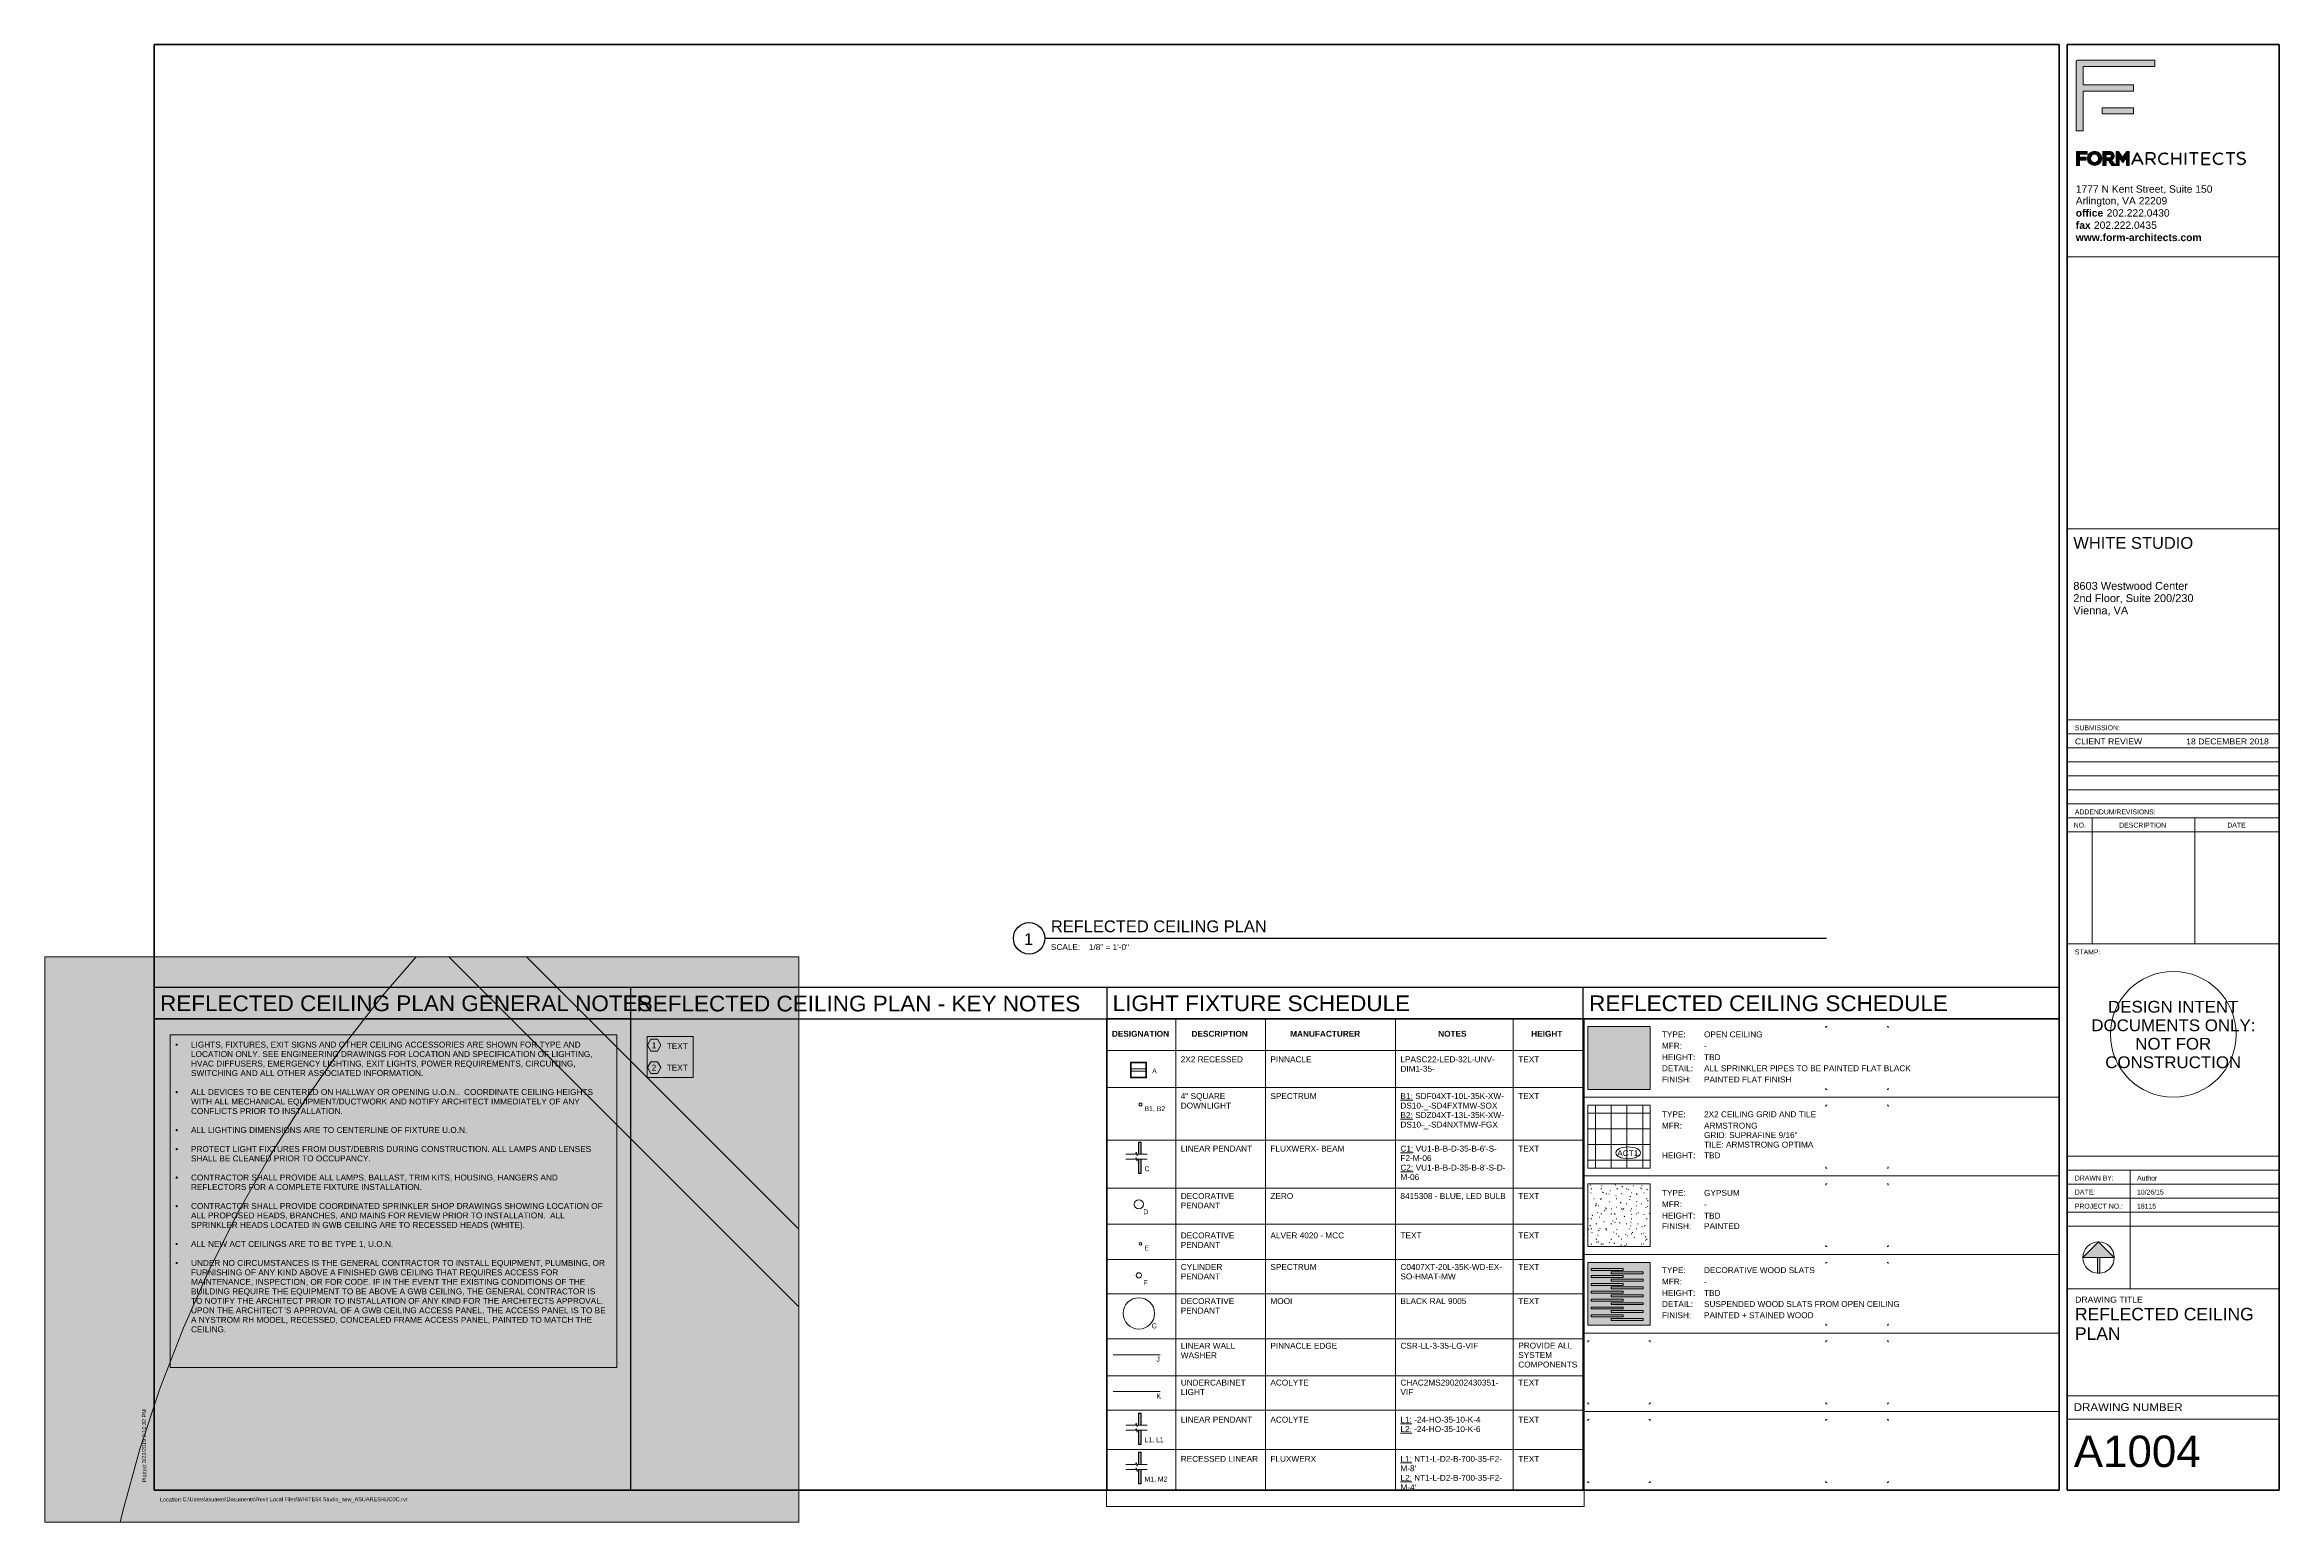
# Paper-space layout 'Layout1' of a CAD drawing. Header units: inches. Extents: x 0 to 35.6, y 0 to 23.5.
# The model-space entities are those that its viewports show. They can reach past a viewport. Long polylines and large blocks are cut down to what shows.
import ezdxf

# ---------------------------------------------------------------- set-up
doc = ezdxf.new("R2010")
doc.units = ezdxf.units.IN
doc.header["$MEASUREMENT"] = 0
doc.linetypes.add('Hidden 1_16_', pattern=[0.09375, 0.0625, -0.03125])
for name, color, linetype, lineweight in [('8603 Westwood - 2nd Floor - suite 200 230_dwg _2_', 8, 'Continuous', 9), ('A-ANNO-NOTE', 131, 'Continuous', 20), ('A-DETL', 90, 'Continuous', 9), ('A-DETL-GENF', 92, 'Continuous', 9), ('A-DETL-MEDM', 33, 'Continuous', 20), ('A-DETL-THIN', 151, 'Continuous', 9), ('A-FLOR-PFIX-EXST', 7, 'Continuous', 9), ('E-LITE-EQPM', 33, 'Continuous', 9), ('G-ANNO-TEXT', 231, 'Continuous', 9), ('G-ANNO-TTLB', 6, 'Continuous', 9), ('G-ANNO-TTLB-MEDM', 33, 'Continuous', 20), ('G-ANNO-TTLB-THIN', 151, 'Continuous', 9), ('G-ANNO-TTLB-WIDE', 214, 'Continuous', 50)]:
    doc.layers.add(name, color=color, linetype=linetype, lineweight=lineweight)
doc.layers.add('G-ANNO-NPLT', color=191, linetype='Continuous', plot=False)
doc.styles.add('Arial', font='arial.ttf', dxfattribs={"height": 7.5})
doc.styles.add('Arial_10', font='arial.ttf', dxfattribs={"height": 0.117188})
doc.styles.add('Arial_11', font='arial.ttf', dxfattribs={"height": 0.5})
doc.styles.add('Arial_12', font='arial.ttf', dxfattribs={"height": 0.199219})
doc.styles.add('Arial_13', font='arial.ttf', dxfattribs={"height": 0.1875})
doc.styles.add('Arial_14', font='arial.ttf', dxfattribs={"height": 0.125})
doc.styles.add('Arial_15', font='arial.ttf', dxfattribs={"width": 1.025, "height": 0.25})
doc.styles.add('Arial_3', font='arial.ttf', dxfattribs={"height": 0.09375})
doc.styles.add('Arial_4', font='arial.ttf', dxfattribs={"height": 9})
doc.styles.add('Arial_5', font='arial.ttf', dxfattribs={"height": 0.078125})
doc.styles.add('Arial_6', font='arial.ttf', dxfattribs={"width": 1.05, "height": 0.09375})
doc.styles.add('Arial_7', font='arial.ttf', dxfattribs={"width": 1.025, "height": 0.1875})
doc.styles.add('Arial_8', font='arial.ttf', dxfattribs={"width": 1.05, "height": 0.125})
doc.styles.add('Arial_9', font='arial.ttf', dxfattribs={"height": 0.0625})
doc.styles.add('Arial_B', font='arialbd.ttf', dxfattribs={"height": 9})
doc.styles.add('Arial_B_1', font='arialbd.ttf', dxfattribs={"height": 0.117188})

# ---------------------------------------------------------------- blocks, each defined once
blk = doc.blocks.new('FORM D 24 x 36 - Typical Sheet-2263332-REFLECTED CEILING PLAN')
at = {"layer": 'A-ANNO-NOTE', "lineweight": 9}
h = blk.add_hatch(color=256, dxfattribs=at)
h.paths.add_polyline_path([(33.235, 22.412), (32.735, 22.412), (32.735, 22.511), (33.235, 22.511)], flags=0)
edge = h.paths.add_edge_path(flags=0)
edge.add_line((33.57, 23.268), (33.57, 23.167))
edge.add_line((33.57, 23.167), (32.43, 23.167))
edge.add_line((32.43, 23.167), (32.43, 22.874))
edge.add_line((32.43, 22.874), (33.235, 22.874))
edge.add_line((33.235, 22.874), (33.235, 22.775))
edge.add_line((33.235, 22.775), (32.43, 22.775))
edge.add_line((32.43, 22.775), (32.43, 22.14))
edge.add_line((32.43, 22.14), (32.32, 22.14))
edge.add_line((32.32, 22.14), (32.32, 23.244))
edge.add_arc((32.344, 23.244), 0.0239, 90, 180, ccw=False)
edge.add_line((32.344, 23.268), (33.57, 23.268))
for points in [[(32.375, 21.678), (32.375, 21.592), (32.327, 21.592), (32.327, 21.814), (32.494, 21.814), (32.494, 21.771), (32.375, 21.771), (32.375, 21.721), (32.481, 21.721), (32.481, 21.678)], [(33.06, 21.721), (33.127, 21.813), (33.166, 21.813), (33.166, 21.592), (33.121, 21.592), (33.121, 21.714), (33.061, 21.641), (33.002, 21.714), (33.002, 21.592), (32.957, 21.592), (32.957, 21.813), (32.995, 21.813)]]:
    blk.add_hatch(color=256, dxfattribs=at).paths.add_polyline_path(points, flags=0)
h = blk.add_hatch(color=256, dxfattribs=at)
edge = h.paths.add_edge_path(flags=0)
edge.add_arc((32.613, 21.704), 0.0705, 180, 360)
edge.add_arc((32.613, 21.704), 0.0705, 0, 180)
edge = h.paths.add_edge_path(flags=0)
edge.add_arc((32.613, 21.704), 0.114, 0, 180)
edge.add_arc((32.613, 21.704), 0.114, 180, 360)
h = blk.add_hatch(color=256, dxfattribs=at)
edge = h.paths.add_edge_path(flags=0)
edge.add_arc((32.854, 21.74), 0.0259, 270, 450)
edge.add_line((32.854, 21.766), (32.795, 21.766))
edge.add_line((32.795, 21.766), (32.795, 21.714))
edge.add_line((32.795, 21.714), (32.854, 21.714))
edge = h.paths.add_edge_path(flags=0)
edge.add_arc((32.852, 21.742), 0.0742, -63.8252, 74.0243, ccw=False)
edge.add_line((32.884, 21.675), (32.951, 21.592))
edge.add_line((32.951, 21.592), (32.889, 21.592))
edge.add_line((32.889, 21.592), (32.835, 21.67))
edge.add_line((32.835, 21.67), (32.795, 21.67))
edge.add_line((32.795, 21.67), (32.795, 21.592))
edge.add_line((32.795, 21.592), (32.746, 21.592))
edge.add_line((32.746, 21.592), (32.746, 21.813))
edge.add_line((32.746, 21.813), (32.872, 21.813))
at = {"layer": 'G-ANNO-TTLB'}
h = blk.add_hatch(color=256, dxfattribs=at)
edge = h.paths.add_edge_path(flags=0)
edge.add_line((32.677, 4.463), (32.927, 4.213))
edge.add_line((32.927, 4.213), (32.697, 4.213))
edge.add_line((32.697, 4.213), (32.697, 3.964))
edge.add_arc((32.677, 4.213), 0.25, 265.5358, 274.4642, ccw=False)
edge.add_line((32.658, 3.964), (32.658, 4.213))
edge.add_line((32.658, 4.213), (32.427, 4.213))
edge.add_line((32.427, 4.213), (32.677, 4.463))
at = {"layer": 'A-ANNO-NOTE'}
for p, q in [((32.427, 4.213), (32.677, 4.463)), ((32.677, 4.463), (32.427, 4.213)), ((32.927, 4.213), (32.677, 4.463)), ((32.927, 4.213), (32.677, 4.463)), ((32.927, 4.213), (32.427, 4.213)), ((32.427, 4.213), (32.658, 4.213)), ((32.658, 4.213), (32.658, 3.964)), ((32.658, 4.213), (32.658, 3.964)), ((32.697, 4.213), (32.697, 3.964)), ((32.697, 3.964), (32.697, 4.213)), ((32.697, 4.213), (32.927, 4.213))]:
    blk.add_line(p, q, dxfattribs=at)
blk.add_circle((32.677, 4.213), 0.25, dxfattribs=at)
blk.add_arc((32.677, 4.213), 0.25, 265.5358, 274.4642, dxfattribs=at)
blk.add_arc((32.677, 4.213), 0.25, 265.5358, 274.4642, dxfattribs=at)
at = {"layer": 'G-ANNO-TTLB'}
for p, q in [((32.32, 23.244), (32.32, 22.14)), ((33.57, 23.268), (32.344, 23.268)), ((32.43, 22.874), (32.43, 23.167)), ((32.43, 23.167), (33.57, 23.167)), ((33.57, 23.167), (33.57, 23.268)), ((33.235, 22.874), (32.43, 22.874)), ((32.43, 22.14), (32.43, 22.775)), ((32.43, 22.775), (33.235, 22.775)), ((33.235, 22.775), (33.235, 22.874)), ((33.235, 22.511), (32.735, 22.511)), ((32.735, 22.511), (32.735, 22.412)), ((32.735, 22.412), (33.235, 22.412)), ((33.235, 22.412), (33.235, 22.511)), ((32.32, 22.14), (32.43, 22.14)), ((32.494, 21.814), (32.327, 21.814)), ((32.327, 21.814), (32.327, 21.592)), ((32.375, 21.721), (32.375, 21.771)), ((32.375, 21.771), (32.494, 21.771)), ((32.481, 21.721), (32.375, 21.721)), ((32.481, 21.678), (32.481, 21.721)), ((32.494, 21.771), (32.494, 21.814)), ((32.872, 21.813), (32.746, 21.813)), ((32.746, 21.813), (32.746, 21.592)), ((32.795, 21.714), (32.795, 21.766)), ((32.795, 21.766), (32.854, 21.766)), ((32.854, 21.714), (32.795, 21.714)), ((32.995, 21.813), (32.957, 21.813)), ((32.957, 21.813), (32.957, 21.592)), ((33.06, 21.721), (32.995, 21.813)), ((33.002, 21.592), (33.002, 21.714)), ((33.002, 21.714), (33.061, 21.641)), ((33.127, 21.813), (33.06, 21.721)), ((33.061, 21.641), (33.121, 21.714)), ((33.121, 21.714), (33.121, 21.592)), ((33.166, 21.813), (33.127, 21.813)), ((33.166, 21.592), (33.166, 21.813)), ((32.327, 21.592), (32.375, 21.592)), ((32.375, 21.678), (32.481, 21.678)), ((32.375, 21.592), (32.375, 21.678)), ((32.746, 21.592), (32.795, 21.592)), ((32.795, 21.592), (32.795, 21.67)), ((32.795, 21.67), (32.835, 21.67)), ((32.835, 21.67), (32.889, 21.592)), ((32.951, 21.592), (32.884, 21.675)), ((32.889, 21.592), (32.951, 21.592)), ((32.957, 21.592), (33.002, 21.592)), ((33.121, 21.592), (33.166, 21.592))]:
    blk.add_line(p, q, dxfattribs=at)
at = {"layer": 'G-ANNO-TTLB', "lineweight": 70}
for p, q in [((33.289, 21.79), (33.204, 21.608)), ((33.289, 21.79), (33.38, 21.609)), ((33.44, 21.79), (33.524, 21.79)), ((33.44, 21.609), (33.44, 21.79)), ((33.44, 21.69), (33.516, 21.69)), ((33.516, 21.69), (33.575, 21.609)), ((33.849, 21.79), (33.849, 21.609)), ((33.849, 21.705), (33.982, 21.705)), ((33.982, 21.79), (33.982, 21.609)), ((34.061, 21.79), (34.061, 21.609)), ((34.263, 21.79), (34.124, 21.79)), ((34.193, 21.79), (34.193, 21.609)), ((34.326, 21.79), (34.45, 21.79)), ((34.326, 21.79), (34.326, 21.609)), ((34.326, 21.705), (34.438, 21.705)), ((34.845, 21.79), (34.706, 21.79)), ((34.775, 21.79), (34.775, 21.609)), ((33.35, 21.668), (33.232, 21.668)), ((34.326, 21.609), (34.45, 21.609))]:
    blk.add_line(p, q, dxfattribs=at)
at = {"layer": 'G-ANNO-TTLB', "lineweight": 30}
for p, q in [((1.74, 8.514), (32.052, 8.514)), ((9.318, 8.514), (9.318, 0.514)), ((16.896, 8.514), (16.896, 0.514)), ((24.474, 8.514), (24.474, 0.514)), ((1.74, 8.014), (32.052, 8.014)), ((24.474, 0.514), (32.052, 0.514))]:
    blk.add_line(p, q, dxfattribs=at)
at = {"layer": 'G-ANNO-TTLB'}
for centre, radius, start, end in [((32.344, 23.244), 0.0239, 90, 180), ((32.613, 21.704), 0.114, 0, 180), ((32.613, 21.704), 0.114, 180, 0), ((32.613, 21.704), 0.0705, 0, 180), ((32.613, 21.704), 0.0705, 180, 0), ((32.854, 21.74), 0.0259, 270, 90), ((32.852, 21.742), 0.0742, 296.1748, 74.0243)]:
    blk.add_arc(centre, radius, start, end, dxfattribs=at)
at = {"layer": 'G-ANNO-TTLB', "lineweight": 70}
for centre, radius, start, end in [((33.524, 21.74), 0.0501, 261.4304, 90), ((33.724, 21.699), 0.0905, 90, 270), ((33.724, 21.699), 0.0905, 51.4628, 90), ((34.596, 21.699), 0.0905, 90, 270), ((34.596, 21.699), 0.0905, 51.4628, 90), ((34.948, 21.703), 0.0959, 55.5053, 88.7721), ((33.724, 21.691), 0.0819, 270, 318), ((34.596, 21.691), 0.0819, 270, 318), ((34.952, 21.703), 0.0959, 226.4492, 268.7721)]:
    blk.add_arc(centre, radius, start, end, dxfattribs=at)
for points in [[(34.95, 21.799), (34.897, 21.805), (34.844, 21.738), (34.942, 21.705)], [(34.95, 21.607), (35.007, 21.61), (35.05, 21.69), (34.942, 21.705)]]:
    blk.add_open_spline(points, degree=3, dxfattribs=at)
at = {"layer": 'G-ANNO-TTLB-MEDM'}
for p, q in [((32.177, 20.139), (35.552, 20.139)), ((32.177, 15.81), (35.552, 15.81)), ((32.177, 12.769), (35.552, 12.769)), ((32.177, 12.547), (35.552, 12.547)), ((32.177, 12.324), (35.552, 12.324)), ((32.177, 12.101), (35.552, 12.101)), ((32.177, 11.878), (35.552, 11.878)), ((32.177, 11.655), (35.552, 11.655)), ((32.177, 11.432), (35.552, 11.432)), ((32.177, 11.209), (35.552, 11.209)), ((32.177, 10.986), (35.552, 10.986)), ((35.552, 9.203), (32.177, 9.203)), ((35.552, 2.014), (32.177, 2.014)), ((35.552, 1.639), (32.177, 1.639))]:
    blk.add_line(p, q, dxfattribs=at)
at = {"layer": 'G-ANNO-TTLB-THIN'}
for p, q in [((32.576, 9.203), (32.576, 11.209)), ((34.206, 9.203), (34.206, 11.209)), ((32.177, 5.828), (35.552, 5.828)), ((32.177, 5.605), (35.552, 5.605)), ((32.177, 5.382), (35.552, 5.382)), ((33.177, 5.605), (33.177, 3.713)), ((32.177, 5.159), (35.552, 5.159)), ((32.177, 4.936), (35.552, 4.936)), ((32.177, 4.713), (35.552, 4.713)), ((32.177, 3.713), (35.552, 3.713))]:
    blk.add_line(p, q, dxfattribs=at)
blk.add_circle((33.865, 7.765), 1, dxfattribs=at)
at = {"layer": 'G-ANNO-TTLB-WIDE'}
for p, q in [((32.052, 23.514), (1.74, 23.514)), ((1.74, 23.514), (1.74, 0.514)), ((32.052, 0.514), (32.052, 23.514)), ((32.177, 23.514), (32.177, 0.514)), ((32.177, 23.514), (35.552, 23.514)), ((35.552, 23.514), (35.552, 0.514)), ((1.74, 0.514), (32.052, 0.514)), ((32.177, 0.514), (35.552, 0.514))]:
    blk.add_line(p, q, dxfattribs=at)
blk.add_circle((32.613, 21.704), 0.0705, dxfattribs=at)
at = {"layer": 'G-ANNO-TTLB', "attachment_point": 1}
for s, insert, char_height, width, style in [('Arlington, VA 22209', (32.314, 21.088), 0.11719, 1.81169, 'Arial_10'), ('1777 N Kent Street, Suite 150', (32.314, 21.275), 0.11719, 2.70806, 'Arial_10'), ('fax ', (32.314, 20.7), 0.1172, 0.35034, 'Arial_B_1'), ('office', (32.314, 20.895), 0.1172, 0.53972, 'Arial_B_1'), ('202.222.0435', (32.603, 20.7), 0.11719, 1.24988, 'Arial_10'), (' 202.222.0430', (32.76, 20.895), 0.11719, 1.30669, 'Arial_10'), ('www.form-architects.com', (32.314, 20.505), 0.11719, 2.48712, 'Arial_B_1'), ('SUBMISSION:', (32.3, 12.682), 0.07812, 0.89006, 'Arial_5'), ('NO.', (32.282, 11.134), 0.0781, 0.23988, 'Arial_5'), ('ADDENDUM/REVISIONS:', (32.3, 11.344), 0.07812, 1.60022, 'Arial_5'), ('DESCRIPTION', (33.006, 11.134), 0.07812, 0.92794, 'Arial_5'), ('DATE', (34.725, 11.134), 0.0781, 0.36297, 'Arial_5'), ('STAMP:', (32.3, 9.115), 0.0781, 0.505, 'Arial_5'), ('DESIGN INTENT', (32.828, 8.298), 0.1875, 2.52342, 'Arial_7'), ('DOCUMENTS ONLY:', (32.562, 8.003), 0.1875, 3.17045, 'Arial_7'), ('NOT FOR', (33.261, 7.709), 0.1875, 1.47523, 'Arial_7'), ('CONSTRUCTION', (32.783, 7.415), 0.1875, 2.63665, 'Arial_7'), ('DRAWN BY:', (32.3, 5.517), 0.0781, 0.77328, 'Arial_5'), ('DATE:', (32.3, 5.294), 0.0781, 0.40084, 'Arial_5'), ('PROJECT NO.:', (32.3, 5.071), 0.07812, 0.95003, 'Arial_5'), ('DRAWING TITLE', (32.304, 3.59), 0.09375, 1.32231, 'Arial_6'), ('DRAWING NUMBER', (32.282, 1.896), 0.125, 2.10112, 'Arial_8'), ('Location:', (1.834, 0.394), 0.0625, 0.43241, 'Arial_9')]:
    blk.add_mtext(s, dxfattribs=dict(at, insert=insert, char_height=char_height, width=width, style=style))
at = {"layer": 'G-ANNO-TTLB', "insert": (1.554, 0.636), "char_height": 0.0625, "width": 0.36297, "attachment_point": 1, "rotation": 90, "style": 'Arial_9'}
blk.add_mtext('Plotted:', dxfattribs=at)
blk = doc.blocks.new('Viewport - Default-43798-REFLECTED CEILING PLAN')
at = {"layer": 'G-ANNO-TTLB', "lineweight": 30}
blk.add_circle((-0.25, 0), 0.25, dxfattribs=at)
at = {"layer": 'G-ANNO-TTLB', "insert": (0.097, -0.092), "char_height": 0.0937, "width": 0.57128, "attachment_point": 1, "style": 'Arial_3'}
blk.add_mtext('SCALE:', dxfattribs=at)
blk = doc.blocks.new('8603 Westwood - 2nd Floor - suite 200 230_dwg_SM330-2424558-Reflected Ceiling Plan')
at = {"layer": 'A-FLOR-PFIX-EXST', "flags": 128}
blk.add_lwpolyline([(20.607, 18.957), (0.825, -0.825), (0, 0), (19.799, 19.799)], dxfattribs=at)
at = {"layer": 'A-FLOR-PFIX-EXST'}
blk.add_arc((0, 0), 28, 360, 45, dxfattribs=at)
blk = doc.blocks.new('8603 Westwood - 2nd Floor - suite 200 230_dwg _2_-2424548-Reflected Ceiling Plan')
at = {"extrusion": (0, 0, -1), "zscale": -1}
blk.add_blockref('8603 Westwood - 2nd Floor - suite 200 230_dwg_SM330-2424558-Reflected Ceiling Plan', (-708.875, 566.875), dxfattribs=at)
blk = doc.blocks.new('Family - ___-365451-_A1004 - Light Fixture Schedule')
at = {"layer": 'E-LITE-EQPM', "lineweight": 20}
for p, q in [((-16.253, 130.469), (-12.253, 130.469)), ((-16.253, 126.469), (-16.253, 130.469)), ((-12.253, 130.469), (-12.253, 126.469)), ((-12.253, 126.469), (-16.253, 126.469))]:
    blk.add_line(p, q, dxfattribs=at)
blk = doc.blocks.new('Family - ___-369048-_A1004 - Light Fixture Schedule')
at = {"layer": 'E-LITE-EQPM', "lineweight": 20}
for p, q in [((-12.924, 71.302), (-16.924, 71.302)), ((-16.924, 71.302), (-16.924, 52.91)), ((-12.924, 52.91), (-12.924, 71.302)), ((-13.424, 70.802), (-16.424, 70.802)), ((-16.424, 70.802), (-16.424, 52.91)), ((-13.424, 52.91), (-13.424, 70.802)), ((-16.924, 44.91), (-16.924, 23.302)), ((-16.424, 44.91), (-16.424, 23.802)), ((-13.424, 23.802), (-13.424, 44.91)), ((-12.924, 23.302), (-12.924, 44.91)), ((-16.424, 23.802), (-13.424, 23.802)), ((-16.924, 23.302), (-12.924, 23.302))]:
    blk.add_line(p, q, dxfattribs=at)
blk = doc.blocks.new('Family - ___-1055193-_A1004 - Light Fixture Schedule')
at = {"layer": 'E-LITE-EQPM', "lineweight": 20}
for p, q in [((-29.128, 193.444), (-5.128, 193.444)), ((-29.128, 169.444), (-29.128, 193.444)), ((-29.128, 169.444), (-29.128, 193.444)), ((-29.128, 193.444), (-5.128, 193.444)), ((-5.128, 193.444), (-5.128, 169.444)), ((-5.128, 193.444), (-5.128, 169.444)), ((-28.128, 170.444), (-28.128, 192.444)), ((-28.128, 192.444), (-6.128, 192.444)), ((-6.128, 192.444), (-6.128, 170.444)), ((-6.128, 183.361), (-28.128, 183.361)), ((-6.128, 179.528), (-28.128, 179.528)), ((-6.128, 170.444), (-28.128, 170.444)), ((-5.128, 169.444), (-29.128, 169.444)), ((-5.128, 169.444), (-29.128, 169.444))]:
    blk.add_line(p, q, dxfattribs=at)
blk = doc.blocks.new('Family - ___-2521000-_A1004 - Light Fixture Schedule')
at = {"layer": 'E-LITE-EQPM', "lineweight": 20}
for start, end in [(360, 180), (180, 360)]:
    blk.add_arc((-14.253, -84.355), 2, start, end, dxfattribs=at)
blk = doc.blocks.new('Family - ___-2521520-_A1004 - Light Fixture Schedule')
at = {"layer": 'E-LITE-EQPM', "lineweight": 20}
for p, q in [((-12.924, -342.698), (-16.924, -342.698)), ((-16.924, -342.698), (-16.924, -361.09)), ((-12.924, -361.09), (-12.924, -342.698)), ((-13.424, -343.198), (-16.424, -343.198)), ((-16.424, -343.198), (-16.424, -361.09)), ((-13.424, -361.09), (-13.424, -343.198)), ((-16.924, -369.09), (-16.924, -390.698)), ((-16.424, -369.09), (-16.424, -390.198)), ((-13.424, -390.198), (-13.424, -369.09)), ((-12.924, -390.698), (-12.924, -369.09)), ((-16.424, -390.198), (-13.424, -390.198)), ((-16.924, -390.698), (-12.924, -390.698))]:
    blk.add_line(p, q, dxfattribs=at)
blk = doc.blocks.new('Family - ___-2632837-_A1004 - Light Fixture Schedule')
at = {"layer": 'E-LITE-EQPM', "lineweight": 20}
for p, q in [((-12.924, -402.698), (-16.924, -402.698)), ((-16.924, -402.698), (-16.924, -421.09)), ((-12.924, -421.09), (-12.924, -402.698)), ((-13.424, -403.198), (-16.424, -403.198)), ((-16.424, -403.198), (-16.424, -421.09)), ((-13.424, -421.09), (-13.424, -403.198)), ((-16.924, -429.09), (-16.924, -450.698)), ((-16.424, -429.09), (-16.424, -450.198)), ((-13.424, -450.198), (-13.424, -429.09)), ((-12.924, -450.698), (-12.924, -429.09)), ((-16.424, -450.198), (-13.424, -450.198)), ((-16.924, -450.698), (-12.924, -450.698))]:
    blk.add_line(p, q, dxfattribs=at)
blk = doc.blocks.new('Double Break Line - Double Break Line-371848-_A1004 - Light Fixture Schedule')
at = {"layer": 'A-DETL-MEDM'}
for p, q in [((-20.789, 55.615), (-21.539, 52.91)), ((-19.289, 50.205), (-20.789, 55.615)), ((-32.039, 52.91), (-36.398, 52.91)), ((-21.539, 52.91), (-32.039, 52.91)), ((-18.539, 52.91), (-19.289, 50.205)), ((-8.039, 52.91), (-18.539, 52.91)), ((-8.039, 52.91), (-3.681, 52.91)), ((-21.539, 44.91), (-20.789, 47.615)), ((-20.789, 47.615), (-19.289, 42.205)), ((-32.039, 44.91), (-36.398, 44.91)), ((-32.039, 44.91), (-21.539, 44.91)), ((-19.289, 42.205), (-18.539, 44.91)), ((-18.539, 44.91), (-8.039, 44.91)), ((-8.039, 44.91), (-3.681, 44.91))]:
    blk.add_line(p, q, dxfattribs=at)
blk = doc.blocks.new('FORM Keynote Tag - Default w_arrow-62346-_A1004 - Reflected Ceiling Plan Keynotes')
at = {"layer": 'A-ANNO-NOTE'}
for p, q in [((41.31, 110.446), (41.256, 110.352)), ((41.256, 110.352), (41.31, 110.258)), ((41.31, 110.446), (41.415, 110.446)), ((41.31, 110.258), (41.415, 110.258)), ((41.47, 110.352), (41.415, 110.446)), ((41.415, 110.258), (41.47, 110.352))]:
    blk.add_line(p, q, dxfattribs=at)
blk = doc.blocks.new('FORM Finish Tag - Default w_arrow-62639-_A1004 - Reflected Ceiling Schedule')
at = {"layer": 'A-ANNO-NOTE'}
blk.add_ellipse((3.258, 54.866), major_axis=(-18.816, 0), ratio=0.478314, dxfattribs=at)

msp = doc.modelspace()

# ---------------------------------------------------------------- hatches: boundary and pattern name
at = {"layer": 'A-DETL-GENF'}
h = msp.add_hatch(color=9, dxfattribs=at)
h.paths.add_polyline_path([(320.566, -574.972), (1181.185, -574.972), (974.685, 47.269), (980.075, 47.511), (985.422, 48.235), (990.682, 49.436), (995.813, 51.103), (1000.774, 53.224), (1005.525, 55.781), (1010.028, 58.753), (1014.247, 62.117), (1018.146, 65.845), (1021.696, 69.909), (1024.868, 74.274), (1027.635, 78.905), (1029.976, 83.766), (1031.872, 88.818), (1033.307, 94.019), (1034.27, 99.327), (1034.754, 104.701), (1034.754, 110.096), (1034.27, 115.47), (1033.307, 120.779), (1031.872, 125.98), (1029.976, 131.031), (1027.635, 135.892), (1024.868, 140.524), (1021.696, 144.889), (1018.146, 148.952), (1014.247, 152.681), (1010.028, 156.045), (1005.525, 159.017), (1000.774, 161.574), (995.813, 163.694), (990.682, 165.362), (985.422, 166.562), (980.075, 167.286), (974.685, 167.528), (933.685, 167.528), (943.683, 137.535), (679.06, 137.535), (679.06, 134.035), (365.904, 134.035), (365.904, 137.535), (329.904, 137.535), (329.904, 134.035), (317.06, 134.035), (317.06, 137.535), (315.06, 137.535), (315.06, 134.035), (-134.69, 134.035), (-133.815, 135.785), (-134.69, 137.535), (-601.415, 137.535), (-601.415, 230.673), (-822.386, 230.673), (-867.434, 366.237), (-869.467, 372.864), (-871.516, 381.221), (-873.083, 389.682), (-874.165, 398.219), (-874.756, 406.803), (-874.856, 415.408), (-874.463, 424.004), (-873.58, 432.563), (-872.209, 441.058), (-870.354, 449.461), (-868.022, 457.743), (-865.22, 465.879), (-861.958, 473.842), (-858.246, 481.605), (-854.095, 489.143), (-849.521, 496.431), (-844.538, 503.446), (-839.161, 510.164), (-833.409, 516.564), (-827.301, 522.625), (-820.701, 528.448), (-814.096, 533.65), (-807.042, 538.579), (-799.718, 543.096), (-792.148, 547.187), (-783.726, 551.091), (-776.369, 554.038), (-768.211, 556.777), (-759.91, 559.044), (-751.494, 560.833), (-742.988, 562.137), (-734.422, 562.954), (-725.815, 563.279), (-698.23, 563.279), (-738.815, 685.035), (-1102.063, 685.035), (-914.313, 121.785), (-767.44, 121.785), (-767.44, 13.035), (-878.065, 13.035), (-883.443, 12.794), (-888.778, 12.071), (-894.027, 10.873), (-899.148, 9.209), (-904.098, 7.093), (-908.839, 4.542), (-913.332, 1.576), (-917.541, -1.781), (-921.433, -5.501), (-924.975, -9.555), (-928.139, -13.911), (-930.901, -18.533), (-933.237, -23.383), (-935.128, -28.424), (-936.561, -33.614), (-937.522, -38.911), (-938.005, -44.273), (-938.005, -49.657), (-937.522, -55.019), (-936.561, -60.316), (-935.128, -65.506), (-933.237, -70.546), (-930.901, -75.397), (-928.139, -80.019), (-924.975, -84.374), (-921.433, -88.429), (-917.541, -92.149), (-913.332, -95.506), (-908.839, -98.472), (-904.098, -101.023), (-899.148, -103.139), (-894.027, -104.803), (-888.778, -106.001), (-883.443, -106.723), (-878.065, -106.965), (-763.94, -106.965), (-763.94, -214.965), (-802.065, -214.965), (-682.063, -574.972), (-601.165, -574.972)], flags=0)
h.paths.add_polyline_path([(-188.565, 126.535), (-188.565, 134.035), (-185.065, 134.035), (-185.065, 126.535), (-187.44, 126.535)], flags=0)
for points in [[(2167.613, 151.682), (2167.613, 247.682), (2072.404, 247.682), (2072.404, 151.682)], [(2072.404, -208.452), (2167.613, -208.452), (2167.613, -112.452), (2072.404, -112.452), (2072.404, -195.975)]]:
    msp.add_hatch(color=7, dxfattribs=at).paths.add_polyline_path(points, flags=0)
h = msp.add_hatch(dxfattribs=at)
h.set_pattern_fill('FP_12', style=0, pattern_type=2)
h.set_pattern_definition([(0, (2060.173, -76.363), (0, 24), []), (90, (2060.173, -76.363), (-24, 1e-15), [])])
h.paths.add_polyline_path([(2167.613, 31.637), (2167.613, 127.637), (2072.404, 127.637), (2072.404, 31.637)], flags=0)
h = msp.add_hatch(dxfattribs=at)
h.set_pattern_fill('FP_1', style=0, pattern_type=2)
h.set_pattern_definition([(0, (2130.7566, 0), (30.72, 7.68), [1.267, -21.773, 1.267, -21.773, -122.88]), (0, (2130.7566, 0), (30.72, 7.68), [-46.08, 1.267, -44.813, 1.267, -21.773, -53.76]), (0, (2130.7566, 0), (30.72, 7.68), [-115.2, 1.267, -14.093, 1.267, -37.133]), (120, (2142.2766, 3.84), (-22.0111, 22.7643), [1.267, -21.773, 1.267, -21.773, -122.88]), (120, (2142.2766, 3.84), (-22.0111, 22.7643), [-46.08, 1.267, -44.813, 1.267, -21.773, -53.76]), (120, (2142.2766, 3.84), (-22.0111, 22.7643), [-115.2, 1.267, -14.093, 1.267, -37.133]), (240, (2146.1166, 19.2), (-8.70892, -30.4443), [1.267, -21.773, 1.267, -21.773, -122.88]), (240, (2146.1166, 19.2), (-8.70892, -30.4443), [-46.08, 1.267, -44.813, 1.267, -21.773, -53.76]), (240, (2146.1166, 19.2), (-8.70892, -30.4443), [-115.2, 1.267, -14.093, 1.267, -37.133])])
h.paths.add_polyline_path([(2167.613, -88.408), (2167.613, 7.592), (2072.404, 7.592), (2072.404, -88.408)], flags=0)

# ---------------------------------------------------------------- linework, layer by layer
at = {"layer": 'A-DETL', "linetype": 'Hidden 1_16_', "lineweight": 20}
for p, q in [((1272.689, -253.641), (1344.689, -253.641)), ((1272.689, -309.847), (1344.689, -309.847))]:
    msp.add_line(p, q, dxfattribs=at)
at = {"layer": 'A-DETL'}
for centre, radius in [((1311.95, -23.939), 7), ((1311.95, -132.352), 4), ((1311.95, -190.558), 24)]:
    msp.add_circle(centre, radius, dxfattribs=at)
at = {"layer": 'A-DETL-MEDM'}
for p, q in [((1368.252, 259.704), (1368.252, -460.296)), ((1505.173, 259.704), (1505.173, -460.296)), ((1703.768, 259.704), (1703.768, -460.296)), ((1883.768, 259.704), (1883.768, -460.296)), ((2064.988, 259.704), (2792.508, 259.704)), ((2167.613, 247.682), (2072.404, 247.682)), ((2072.404, 247.682), (2072.404, 151.682)), ((2167.613, 151.682), (2167.613, 247.682)), ((2072.404, 151.682), (2167.613, 151.682)), ((2167.613, 127.637), (2072.404, 127.637)), ((2072.404, 127.637), (2072.404, 31.637)), ((2167.613, 31.637), (2167.613, 127.637)), ((2072.404, 31.637), (2167.613, 31.637)), ((2167.613, 7.592), (2072.404, 7.592)), ((2072.404, 7.592), (2072.404, -88.408)), ((2167.613, -88.408), (2167.613, 7.592)), ((2072.404, -88.408), (2167.613, -88.408)), ((2167.613, -112.452), (2072.404, -112.452)), ((2072.404, -112.452), (2072.404, -208.452)), ((2167.613, -208.452), (2167.613, -112.452)), ((2126.561, -121.659), (2077.561, -121.659)), ((2077.561, -121.659), (2077.561, -124.659)), ((2126.561, -124.659), (2126.561, -121.659)), ((2077.561, -124.659), (2126.561, -124.659)), ((2157.09, -127.042), (2108.09, -127.042)), ((2108.09, -127.042), (2108.09, -130.042)), ((2157.09, -130.042), (2157.09, -127.042)), ((2108.09, -130.042), (2157.09, -130.042)), ((2126.561, -132.659), (2077.561, -132.659)), ((2077.561, -132.659), (2077.561, -135.659)), ((2126.561, -135.659), (2126.561, -132.659)), ((2077.561, -135.659), (2126.561, -135.659)), ((2157.09, -138.042), (2108.09, -138.042)), ((2108.09, -138.042), (2108.09, -141.042)), ((2157.09, -141.042), (2157.09, -138.042)), ((2108.09, -141.042), (2157.09, -141.042)), ((2126.561, -144.659), (2077.561, -144.659)), ((2077.561, -144.659), (2077.561, -147.659)), ((2126.561, -147.659), (2126.561, -144.659)), ((2077.561, -147.659), (2126.561, -147.659)), ((2157.09, -150.042), (2108.09, -150.042)), ((2108.09, -150.042), (2108.09, -153.042)), ((2157.09, -153.042), (2157.09, -150.042)), ((2108.09, -153.042), (2157.09, -153.042)), ((2126.561, -156.659), (2077.561, -156.659)), ((2077.561, -156.659), (2077.561, -159.659)), ((2126.561, -159.659), (2126.561, -156.659)), ((2077.561, -159.659), (2126.561, -159.659)), ((2157.09, -162.042), (2108.09, -162.042)), ((2108.09, -162.042), (2108.09, -165.042)), ((2157.09, -165.042), (2157.09, -162.042)), ((2108.09, -165.042), (2157.09, -165.042)), ((2126.561, -168.659), (2077.561, -168.659)), ((2077.561, -168.659), (2077.561, -171.659)), ((2126.561, -171.659), (2126.561, -168.659)), ((2077.561, -171.659), (2126.561, -171.659)), ((2157.09, -174.042), (2108.09, -174.042)), ((2108.09, -174.042), (2108.09, -177.042)), ((2157.09, -177.042), (2157.09, -174.042)), ((2108.09, -177.042), (2157.09, -177.042)), ((2126.561, -180.659), (2077.561, -180.659)), ((2077.561, -180.659), (2077.561, -183.659)), ((2126.561, -183.659), (2126.561, -180.659)), ((2077.561, -183.659), (2126.561, -183.659)), ((2157.09, -186.042), (2108.09, -186.042)), ((2108.09, -186.042), (2108.09, -189.042)), ((2157.09, -189.042), (2157.09, -186.042)), ((2108.09, -189.042), (2157.09, -189.042)), ((2126.561, -192.659), (2077.561, -192.659)), ((2077.561, -192.659), (2077.561, -195.659)), ((2126.561, -195.659), (2126.561, -192.659)), ((2077.561, -195.659), (2126.561, -195.659)), ((2157.09, -198.042), (2108.09, -198.042)), ((2108.09, -198.042), (2108.09, -201.042)), ((2157.09, -201.042), (2157.09, -198.042)), ((2108.09, -201.042), (2157.09, -201.042)), ((2072.404, -208.452), (2167.613, -208.452))]:
    msp.add_line(p, q, dxfattribs=at)
at = {"layer": 'A-DETL-THIN'}
for p, q in [((1262.772, 259.704), (1990.272, 259.704)), ((2064.988, 259.704), (2792.488, 259.704)), ((2064.988, 259.704), (2792.508, 259.704)), ((2064.988, -406.564), (2064.988, 259.704)), ((2065.008, 259.704), (2792.508, 259.704)), ((2065.008, -460.564), (2065.008, 259.704)), ((2792.488, 259.704), (2792.488, -406.564)), ((2792.508, 259.704), (2792.508, -460.564)), ((2072.404, 247.682), (2074.404, 247.682)), ((2072.404, 247.682), (2072.404, 245.682)), ((2167.613, 247.682), (2165.613, 247.682)), ((2167.613, 247.682), (2167.613, 245.682)), ((2436.143, 247.682), (2438.143, 247.682)), ((2436.143, 247.682), (2436.143, 245.682)), ((2531.353, 247.682), (2529.353, 247.682)), ((2531.353, 247.682), (2531.353, 245.682)), ((1262.752, 211.34), (1990.272, 211.34)), ((1262.752, 154.77), (1990.272, 154.77)), ((2072.404, 151.682), (2072.404, 153.682)), ((2167.613, 151.682), (2167.613, 153.682)), ((2436.143, 151.682), (2436.143, 153.682)), ((2531.353, 151.682), (2531.353, 153.682)), ((2072.404, 151.682), (2074.404, 151.682)), ((2167.613, 151.682), (2165.613, 151.682)), ((2436.143, 151.682), (2438.143, 151.682)), ((2531.353, 151.682), (2529.353, 151.682)), ((2064.988, 139.659), (2792.508, 139.659)), ((2072.404, 127.637), (2074.404, 127.637)), ((2072.404, 127.637), (2072.404, 125.637)), ((2167.613, 127.637), (2165.613, 127.637)), ((2167.613, 127.637), (2167.613, 125.637)), ((2436.143, 127.637), (2438.143, 127.637)), ((2436.143, 127.637), (2436.143, 125.637)), ((2531.353, 127.637), (2529.353, 127.637)), ((2531.353, 127.637), (2531.353, 125.637)), ((1262.752, 74.201), (1990.272, 74.201)), ((2072.404, 31.637), (2072.404, 33.637)), ((2167.613, 31.637), (2167.613, 33.637)), ((2436.143, 31.637), (2436.143, 33.637)), ((2531.353, 31.637), (2531.353, 33.637)), ((2072.404, 31.637), (2074.404, 31.637)), ((2167.613, 31.637), (2165.613, 31.637)), ((2436.143, 31.637), (2438.143, 31.637)), ((2531.353, 31.637), (2529.353, 31.637)), ((2064.988, 19.615), (2792.508, 19.615)), ((2072.404, 7.592), (2074.404, 7.592)), ((2072.404, 7.592), (2072.404, 5.592)), ((2167.613, 7.592), (2165.613, 7.592)), ((2167.613, 7.592), (2167.613, 5.592)), ((2436.143, 7.592), (2438.143, 7.592)), ((2436.143, 7.592), (2436.143, 5.592)), ((2531.353, 7.592), (2529.353, 7.592)), ((2531.353, 7.592), (2531.353, 5.592)), ((1262.752, 1.061), (1990.272, 1.061)), ((1262.752, -54.079), (1990.272, -54.079)), ((2072.404, -88.408), (2072.404, -86.408)), ((2167.613, -88.408), (2167.613, -86.408)), ((2436.143, -88.408), (2436.143, -86.408)), ((2531.353, -88.408), (2531.353, -86.408)), ((2072.404, -88.408), (2074.404, -88.408)), ((2167.613, -88.408), (2165.613, -88.408)), ((2436.143, -88.408), (2438.143, -88.408)), ((2531.353, -88.408), (2529.353, -88.408)), ((2064.988, -100.43), (2792.508, -100.43)), ((1262.752, -108.079), (1990.272, -108.079)), ((2072.404, -112.452), (2074.404, -112.452)), ((2072.404, -112.452), (2072.404, -114.452)), ((2167.613, -112.452), (2165.613, -112.452)), ((2167.613, -112.452), (2165.613, -112.452)), ((2167.613, -112.452), (2167.613, -114.452)), ((2167.613, -112.452), (2167.613, -114.452)), ((2436.143, -112.452), (2438.143, -112.452)), ((2436.143, -112.452), (2436.143, -114.452)), ((2531.353, -112.452), (2529.353, -112.452)), ((2531.353, -112.452), (2531.353, -114.452)), ((1262.752, -160.648), (1990.272, -160.648)), ((2072.404, -208.452), (2072.404, -206.452)), ((2167.613, -208.452), (2167.613, -206.452)), ((2436.143, -208.452), (2436.143, -206.452)), ((2531.353, -208.452), (2531.353, -206.452)), ((2072.404, -208.452), (2074.404, -208.452)), ((2167.613, -208.452), (2165.613, -208.452)), ((2436.143, -208.452), (2438.143, -208.452)), ((2531.353, -208.452), (2529.353, -208.452)), ((2064.988, -220.475), (2792.508, -220.475)), ((1262.752, -229.218), (1990.272, -229.218)), ((2072.404, -232.497), (2074.404, -232.497)), ((2072.404, -232.497), (2072.404, -234.497)), ((2167.613, -232.497), (2165.613, -232.497)), ((2167.613, -232.497), (2167.613, -234.497)), ((2436.143, -232.497), (2438.143, -232.497)), ((2436.143, -232.497), (2436.143, -234.497)), ((2531.353, -232.497), (2529.353, -232.497)), ((2531.353, -232.497), (2531.353, -234.497)), ((1262.752, -285.788), (1990.272, -285.788)), ((2072.404, -328.497), (2072.404, -326.497)), ((2167.613, -328.497), (2167.613, -326.497)), ((2436.143, -328.497), (2436.143, -326.497)), ((2531.353, -328.497), (2531.353, -326.497)), ((2072.404, -328.497), (2074.404, -328.497)), ((2167.613, -328.497), (2165.613, -328.497)), ((2436.143, -328.497), (2438.143, -328.497)), ((2531.353, -328.497), (2529.353, -328.497)), ((1990.272, -338.358), (1262.772, -338.358)), ((2064.988, -340.519), (2792.508, -340.519)), ((2072.404, -352.542), (2074.404, -352.542)), ((2072.404, -352.542), (2072.404, -354.542)), ((2167.613, -352.542), (2165.613, -352.542)), ((2167.613, -352.542), (2167.613, -354.542)), ((2436.143, -352.542), (2438.143, -352.542)), ((2436.143, -352.542), (2436.143, -354.542)), ((2531.353, -352.542), (2529.353, -352.542)), ((2531.353, -352.542), (2531.353, -354.542)), ((1990.272, -398.358), (1262.772, -398.358)), ((2072.404, -448.542), (2072.404, -446.542)), ((2167.613, -448.542), (2167.613, -446.542)), ((2436.143, -448.542), (2436.143, -446.542)), ((2531.353, -448.542), (2531.353, -446.542)), ((2072.404, -448.542), (2074.404, -448.542)), ((2167.613, -448.542), (2165.613, -448.542)), ((2436.143, -448.542), (2438.143, -448.542)), ((2531.353, -448.542), (2529.353, -448.542)), ((2792.508, -460.564), (2065.008, -460.564))]:
    msp.add_line(p, q, dxfattribs=at)

# ---------------------------------------------------------------- block references
at = {"color": 250, "lineweight": 20}
for name in ['Family - ___-1055193-_A1004 - Light Fixture Schedule', 'Family - ___-365451-_A1004 - Light Fixture Schedule', 'Family - ___-369048-_A1004 - Light Fixture Schedule', 'Family - ___-2521000-_A1004 - Light Fixture Schedule', 'Family - ___-2521520-_A1004 - Light Fixture Schedule', 'Family - ___-2632837-_A1004 - Light Fixture Schedule']:
    msp.add_blockref(name, (1328.541, 0), dxfattribs=at)
at = {"layer": '8603 Westwood - 2nd Floor - suite 200 230_dwg _2_', "color": 7}
msp.add_blockref('8603 Westwood - 2nd Floor - suite 200 230_dwg _2_-2424548-Reflected Ceiling Plan', (-682.065, -574.965), dxfattribs=at)
at = {"layer": 'A-ANNO-NOTE'}
for name, p in [('FORM Keynote Tag - Default w_arrow-62346-_A1004 - Reflected Ceiling Plan Keynotes', (1147.82, 0)), ('FORM Keynote Tag - Default w_arrow-62346-_A1004 - Reflected Ceiling Plan Keynotes', (1147.82, -0.356)), ('FORM Finish Tag - Default w_arrow-62639-_A1004 - Reflected Ceiling Schedule', (2130.757, 0))]:
    msp.add_blockref(name, p, dxfattribs=at)
at = {"layer": 'A-DETL-GENF'}
for p in [(1328.541, 0), (1328.541, -414), (1328.541, -474)]:
    msp.add_blockref('Double Break Line - Double Break Line-371848-_A1004 - Light Fixture Schedule', p, dxfattribs=at)

# ---------------------------------------------------------------- texts
at = {"layer": 'A-ANNO-NOTE', "lineweight": 9, "attachment_point": 1}
for s, insert, char_height, width, style in [('1', (1189.146, 110.398), 0.0937, 0.08837, 'Arial_3'), ('2', (1189.146, 110.042), 0.0937, 0.08837, 'Arial_3'), ('ACT1', (2117.363, 58.894), 9, 39.39, 'Arial_4')]:
    msp.add_mtext(s, dxfattribs=dict(at, insert=insert, char_height=char_height, width=width, style=style))
at = {"layer": 'G-ANNO-TEXT', "color": 7, "attachment_point": 1}
for s, insert, char_height, width, style in [('DESIGNATION', (1270.764, 241.132), 9, 106.656, 'Arial_B'), ('DESCRIPTION', (1392.367, 241.132), 9, 105.444, 'Arial_B'), ('MANUFACTURER', (1543.088, 241.132), 9, 130.896, 'Arial_B'), ('NOTES', (1769.124, 241.132), 9, 53.631, 'Arial_B'), ('HEIGHT', (1911.255, 241.132), 9, 58.479, 'Arial_B'), ('OPEN CEILING', (2249.875, 240.278), 9, 109.383, 'Arial_4'), ('TYPE:', (2185.534, 240.278), 9, 44.238, 'Arial_4'), ('MFR:', (2185.534, 222.92), 9, 37.875, 'Arial_4'), ('-', (2249.875, 222.92), 9, 5.151, 'Arial_4'), ('HEIGHT:', (2185.534, 205.424), 9, 62.418, 'Arial_4'), ('TBD', (2249.875, 205.424), 9, 30.906, 'Arial_4'), ('2X2 RECESSED', (1375.939, 202.179), 9, 116.352, 'Arial_4'), ('PINNACLE', (1512.86, 202.179), 9, 76.962, 'Arial_4'), ('LPASC22-LED-32L-UNV-', (1711.455, 202.179), 9, 176.346, 'Arial_4'), ('TEXT', (1891.455, 202.179), 9, 39.087, 'Arial_4'), ('DETAIL:', (2185.534, 188.574), 9, 57.873, 'Arial_4'), ('ALL SPRINKLER PIPES TO BE PAINTED FLAT BLACK', (2249.875, 188.574), 9, 386.325, 'Arial_4'), ('DIM1-35-', (1711.455, 187.679), 9, 63.933, 'Arial_4'), ('A', (1332.312, 183.508), 7.5, 8.787, 'Arial'), ('FINISH:', (2185.534, 171.418), 9, 54.237, 'Arial_4'), ('PAINTED FLAT FINISH', (2249.875, 171.418), 9, 162.711, 'Arial_4'), ('4" SQUARE ', (1375.939, 145.973), 9, 87.87, 'Arial_4'), ('SPECTRUM', (1512.86, 145.973), 9, 86.961, 'Arial_4'), ('\\LB1: ', (1711.455, 145.973), 9, 27.27, 'Arial_4'), ('SDF04XT-10L-35K-XW-', (1733.955, 145.973), 9, 165.741, 'Arial_4'), ('TEXT', (1891.455, 145.973), 9, 39.087, 'Arial_4'), ('DOWNLIGHT', (1375.939, 131.473), 9, 94.839, 'Arial_4'), ('DS10-_-SD4FXTMW-SOX', (1711.455, 131.473), 9, 181.8, 'Arial_4'), ('B1, B2', (1320.598, 126.049), 7.5, 39.39, 'Arial'), ('2X2 CEILING GRID AND TILE', (2249.875, 118.278), 9, 208.464, 'Arial_4'), ('TYPE:', (2185.534, 118.278), 9, 44.238, 'Arial_4'), ('\\LB2: ', (1711.455, 116.973), 9, 27.27, 'Arial_4'), ('SDZ04XT-13L-35K-XW-', (1733.955, 116.973), 9, 165.741, 'Arial_4'), ('TEXT', (1189.385, 110.384), 0.0937, 0.40716, 'Arial_3'), ('TEXT', (1189.385, 110.041), 0.0937, 0.40716, 'Arial_3'), ('•', (1181.976, 108.313), 0.0937, 0.303, 'Arial_3'), ('LIGHTS, FIXTURES, EXIT SIGNS AND OTHER CEILING ACCESSORIES ARE SHOWN FOR TYPE AND ', (1182.226, 108.313), 0.09375, 7.63812, 'Arial_3'), ('LOCATION ONLY. SEE ENGINEERING DRAWINGS FOR LOCATION AND SPECIFICATION OF LIGHTING, ', (1182.226, 108.162), 0.09375, 7.87169, 'Arial_3'), ('SWITCHING AND ALL OTHER ASSOCIATED INFORMATION.', (1182.226, 107.86), 0.09375, 4.53553, 'Arial_3'), ('HVAC DIFFUSERS, EMERGENCY LIGHTING, EXIT LIGHTS, POWER REQUIREMENTS, CIRCUITING, ', (1182.226, 108.011), 0.09375, 7.54028, 'Arial_3'), ('•', (1181.976, 107.558), 0.0937, 0.303, 'Arial_3'), ('ALL DEVICES TO BE CENTERED ON HALLWAY OR OPENING U.O.N..  COORDINATE CEILING HEIGHTS ', (1182.226, 107.558), 0.09375, 7.89062, 'Arial_3'), ('WITH ALL MECHANICAL EQUIPMENT/DUCTWORK AND NOTIFY ARCHITECT IMMEDIATELY OF ANY ', (1182.226, 107.407), 0.09375, 7.62866, 'Arial_3'), ('CONFLICTS PRIOR TO INSTALLATION.', (1182.226, 107.256), 0.09375, 2.95425, 'Arial_3'), ('•', (1181.976, 106.954), 0.0937, 0.303, 'Arial_3'), ('ALL LIGHTING DIMENSIONS ARE TO CENTERLINE OF FIXTURE U.O.N.', (1182.226, 106.954), 0.09375, 5.37825, 'Arial_3'), ('PROTECT LIGHT FIXTURES FROM DUST/DEBRIS DURING CONSTRUCTION. ALL LAMPS AND LENSES ', (1182.226, 106.652), 0.09375, 7.85275, 'Arial_3'), ('•', (1181.976, 106.652), 0.0937, 0.303, 'Arial_3'), ('SHALL BE CLEANED PRIOR TO OCCUPANCY.', (1182.226, 106.501), 0.09375, 3.50975, 'Arial_3'), ('•', (1181.976, 106.198), 0.0937, 0.303, 'Arial_3'), ('CONTRACTOR SHALL PROVIDE ALL LAMPS, BALLAST, TRIM KITS, HOUSING, HANGERS AND ', (1182.226, 106.198), 0.09375, 7.20256, 'Arial_3'), ('REFLECTORS FOR A COMPLETE FIXTURE INSTALLATION.', (1182.226, 106.047), 0.09375, 4.50081, 'Arial_3'), ('•', (1181.976, 105.745), 0.0937, 0.303, 'Arial_3'), ('ALL PROPOSED HEADS, BRANCHES, AND MAINS FOR REVIEW PRIOR TO INSTALLATION.  ALL ', (1182.226, 105.594), 0.09375, 7.33828, 'Arial_3'), ('CONTRACTOR SHALL PROVIDE COORDINATED SPRINKLER SHOP DRAWINGS SHOWING LOCATION OF ', (1182.226, 105.745), 0.09375, 8.09578, 'Arial_3'), ('SPRINKLER HEADS LOCATED IN GWB CEILING ARE TO RECESSED HEADS (WHITE).', (1182.226, 105.443), 0.09375, 6.52397, 'Arial_3'), ('•', (1181.976, 105.141), 0.0937, 0.303, 'Arial_3'), ('ALL NEW ACT CEILINGS ARE TO BE TYPE 1, U.O.N.', (1182.226, 105.141), 0.09375, 3.94216, 'Arial_3'), ('•', (1181.976, 104.839), 0.0937, 0.303, 'Arial_3'), ('UNDER NO CIRCUMSTANCES IS THE GENERAL CONTRACTOR TO INSTALL EQUIPMENT, PLUMBING, OR ', (1182.226, 104.839), 0.09375, 8.11787, 'Arial_3'), ('FURNISHING OF ANY KIND ABOVE A FINISHED GWB CEILING THAT REQUIRES ACCESS FOR ', (1182.226, 104.688), 0.09375, 7.20572, 'Arial_3'), ('MAINTENANCE, INSPECTION, OR FOR CODE. IF IN THE EVENT THE EXISTING CONDITIONS OF THE ', (1182.226, 104.537), 0.09375, 7.72334, 'Arial_3'), ('TO NOTIFY THE ARCHITECT PRIOR TO INSTALLATION OF ANY KIND FOR THE ARCHITECTS APPROVAL. ', (1182.226, 104.235), 0.09375, 8.07053, 'Arial_3'), ('BUILDING REQUIRE THE EQUIPMENT TO BE ABOVE A GWB CEILING, THE GENERAL CONTRACTOR IS ', (1182.226, 104.386), 0.09375, 7.93797, 'Arial_3'), ('A NYSTROM RH MODEL, RECESSED, CONCEALED FRAME ACCESS PANEL, PAINTED TO MATCH THE ', (1182.226, 103.933), 0.09375, 7.88747, 'Arial_3'), ('UPON THE ARCHITECT', (1182.226, 104.084), 0.09375, 1.79591, 'Arial_3'), ('’', (1183.707, 104.084), 0.0937, 0.03472, 'Arial_3'), ('S APPROVAL OF A GWB CEILING ACCESS PANEL, THE ACCESS PANEL IS TO BE ', (1183.736, 104.084), 0.09375, 6.28725, 'Arial_3'), ('CEILING.', (1182.226, 103.782), 0.0937, 0.68175, 'Arial_3'), ('DS10-_-SD4NXTMW-FGX', (1711.455, 102.473), 9, 182.709, 'Arial_4'), ('ARMSTRONG', (2249.875, 100.92), 9, 100.899, 'Arial_4'), ('MFR:', (2185.534, 100.92), 9, 37.875, 'Arial_4'), ('GRID: SUPRAFINE 9/16"', (2249.875, 86.42), 9, 174.528, 'Arial_4'), ('TILE: ARMSTRONG OPTIMA', (2249.875, 71.92), 9, 204.828, 'Arial_4'), ('\\LC1: ', (1711.455, 65.767), 9, 28.179, 'Arial_4'), ("VU1-B-B-D-35-B-6'-S-", (1734.705, 65.767), 9, 152.106, 'Arial_4'), ('LINEAR PENDANT', (1375.939, 65.767), 9, 133.623, 'Arial_4'), ('FLUXWERX- BEAM', (1512.86, 65.767), 9, 139.077, 'Arial_4'), ('TEXT', (1891.455, 65.767), 9, 39.087, 'Arial_4'), ('HEIGHT:', (2185.534, 55.424), 9, 62.418, 'Arial_4'), ('TBD', (2249.875, 55.424), 9, 30.906, 'Arial_4'), ('F2-M-06', (1711.455, 51.267), 9, 58.176, 'Arial_4'), ('\\LC2: ', (1711.455, 36.785), 9, 28.179, 'Arial_4'), ("VU1-B-B-D-35-B-8'-S-D-", (1734.705, 36.785), 9, 168.468, 'Arial_4'), ('C', (1320.598, 34.195), 7.5, 9.393, 'Arial'), ('M-06', (1711.455, 22.285), 9, 35.148, 'Arial_4'), ('TYPE:', (2185.534, -1.766), 9, 44.238, 'Arial_4'), ('GYPSUM ', (2249.875, -1.766), 9, 71.205, 'Arial_4'), ('DECORATIVE ', (1375.939, -6.645), 9, 104.535, 'Arial_4'), ('ZERO', (1512.86, -6.645), 9, 43.026, 'Arial_4'), ('8415308 - BLUE, LED BULB', (1711.455, -6.645), 9, 196.344, 'Arial_4'), ('TEXT', (1891.455, -6.645), 9, 39.087, 'Arial_4'), ('MFR:', (2185.534, -19.125), 9, 37.875, 'Arial_4'), ('PENDANT', (1375.939, -21.145), 9, 73.932, 'Arial_4'), ('-', (2249.875, -19.125), 9, 5.151, 'Arial_4'), ('D', (1318.672, -31.613), 7.5, 9.393, 'Arial'), ('HEIGHT:', (2185.534, -36.621), 9, 62.418, 'Arial_4'), ('TBD', (2249.875, -36.621), 9, 30.906, 'Arial_4'), ('FINISH:', (2185.534, -52.627), 9, 54.237, 'Arial_4'), ('PAINTED', (2249.875, -52.627), 9, 66.66, 'Arial_4'), ('DECORATIVE ', (1375.939, -66.851), 9, 104.535, 'Arial_4'), ('ALVER 4020 - MCC', (1512.86, -66.851), 9, 137.865, 'Arial_4'), ('TEXT', (1711.455, -66.851), 9, 39.087, 'Arial_4'), ('TEXT', (1891.455, -66.851), 9, 39.087, 'Arial_4'), ('PENDANT', (1375.939, -81.351), 9, 73.932, 'Arial_4'), ('E', (1320.598, -86.776), 7.5, 8.787, 'Arial'), ('CYLINDER ', (1375.939, -115.058), 9, 81.81, 'Arial_4'), ('SPECTRUM', (1512.86, -115.058), 9, 86.961, 'Arial_4'), ('C0407XT-20L-35K-WD-EX-', (1711.455, -115.058), 9, 189.678, 'Arial_4'), ('TEXT', (1891.455, -115.058), 9, 39.087, 'Arial_4'), ('DECORATIVE WOOD SLATS', (2249.875, -119.856), 9, 208.161, 'Arial_4'), ('TYPE:', (2185.534, -119.856), 9, 44.238, 'Arial_4'), ('PENDANT', (1375.939, -129.558), 9, 73.932, 'Arial_4'), ('SO-HMAT-MW', (1711.455, -129.558), 9, 104.838, 'Arial_4'), ('MFR:', (2185.534, -137.214), 9, 37.875, 'Arial_4'), ('F', (1318.672, -140.026), 7.5, 7.878, 'Arial'), ('-', (2249.875, -137.214), 9, 5.151, 'Arial_4'), ('HEIGHT:', (2185.534, -154.71), 9, 62.418, 'Arial_4'), ('TBD', (2249.875, -154.71), 9, 30.906, 'Arial_4'), ('DECORATIVE ', (1375.939, -167.264), 9, 104.535, 'Arial_4'), ('MOOI', (1512.86, -167.264), 9, 41.208, 'Arial_4'), ('BLACK RAL 9005', (1711.455, -167.264), 9, 123.018, 'Arial_4'), ('TEXT', (1891.455, -167.264), 9, 39.087, 'Arial_4'), ('DETAIL:', (2185.534, -171.56), 9, 57.873, 'Arial_4'), ('SUSPENDED WOOD SLATS FROM OPEN CEILING', (2249.875, -171.56), 9, 367.842, 'Arial_4'), ('PENDANT', (1375.939, -181.764), 9, 73.932, 'Arial_4'), ('FINISH:', (2185.534, -188.716), 9, 54.237, 'Arial_4'), ('PAINTED + STAINED WOOD', (2249.875, -188.716), 9, 205.737, 'Arial_4'), ('G', (1331.402, -205.87), 7.5, 9.999, 'Arial'), ('PROVIDE ALL ', (1891.455, -235.106), 9, 105.141, 'Arial_4'), ('PINNACLE EDGE', (1512.86, -235.47), 9, 125.139, 'Arial_4'), ('CSR-LL-3-35-LG-VIF', (1711.455, -235.47), 9, 145.137, 'Arial_4'), ('LINEAR WALL ', (1375.939, -235.47), 9, 106.353, 'Arial_4'), ('SYSTEM ', (1891.455, -249.606), 9, 67.569, 'Arial_4'), ('WASHER', (1375.939, -249.97), 9, 68.478, 'Arial_4'), ('J', (1338.73, -256.838), 7.5, 6.666, 'Arial'), ('COMPONENTS ', (1891.455, -264.106), 9, 112.716, 'Arial_4'), ('UNDERCABINET ', (1375.939, -291.676), 9, 126.048, 'Arial_4'), ('ACOLYTE', (1512.86, -291.676), 9, 71.811, 'Arial_4'), ('CHAC2MS290202430351- ', (1711.455, -291.676), 9, 186.951, 'Arial_4'), ('TEXT', (1891.455, -291.676), 9, 39.087, 'Arial_4'), ('LIGHT', (1375.939, -306.176), 9, 45.147, 'Arial_4'), ('VIF', (1711.455, -306.176), 9, 23.634, 'Arial_4'), ('K', (1338.73, -313.044), 7.5, 8.787, 'Arial'), ('LINEAR PENDANT', (1375.939, -348.233), 9, 133.623, 'Arial_4'), ('ACOLYTE', (1512.86, -348.233), 9, 71.811, 'Arial_4'), ('\\LL1: ', (1711.455, -348.233), 9, 25.452, 'Arial_4'), ('-24-HO-35-10-K-4', (1732.455, -348.233), 9, 123.927, 'Arial_4'), ('TEXT', (1891.455, -348.233), 9, 39.087, 'Arial_4'), ('\\LL2:', (1711.455, -362.733), 9, 21.21, 'Arial_4'), (' -24-HO-35-10-K-6', (1728.955, -362.733), 9, 128.169, 'Arial_4'), ('L1, L1', (1320.598, -379.805), 7.5, 36.36, 'Arial'), ('RECESSED LINEAR', (1375.939, -408.233), 9, 144.834, 'Arial_4'), ('NT1-L-D2-B-700-35-F2-', (1732.455, -408.233), 9, 163.923, 'Arial_4'), ('FLUXWERX', (1512.86, -408.233), 9, 85.749, 'Arial_4'), ('\\LL1: ', (1711.455, -408.233), 9, 25.452, 'Arial_4'), ('TEXT', (1891.455, -408.233), 9, 39.087, 'Arial_4'), ("M-8'", (1711.455, -422.733), 9, 29.694, 'Arial_4'), ('\\LL2:', (1711.455, -437.233), 9, 21.21, 'Arial_4'), (' NT1-L-D2-B-700-35-F2-', (1728.955, -437.233), 9, 168.165, 'Arial_4'), ('M1, M2', (1320.598, -439.805), 7.5, 43.026, 'Arial'), ("M-4'", (1711.455, -451.733), 9, 29.694, 'Arial_4')]:
    msp.add_mtext(s, dxfattribs=dict(at, insert=insert, char_height=char_height, width=width, style=style))

psp = doc.layouts.get("Layout1")

# ---------------------------------------------------------------- linework, layer by layer
at = {"layer": 'A-DETL-THIN'}
psp.add_line((35.552, 10.986), (32.177, 10.986), dxfattribs=at)
at = {"layer": 'G-ANNO-NPLT', "lineweight": 30}
psp.add_line((15.912, 9.293), (28.349, 9.293), dxfattribs=at)
at = {"layer": 'G-ANNO-NPLT', "lineweight": 9}
for p, q in [((1.738, 8.016), (9.317, 8.016)), ((9.319, 8.012), (16.894, 8.012)), ((16.893, 8.016), (24.474, 8.016)), ((24.474, 8.016), (32.052, 8.016))]:
    psp.add_line(p, q, dxfattribs=at)

# ---------------------------------------------------------------- block references
at = {"layer": 'G-ANNO-TTLB'}
for name, p in [('FORM D 24 x 36 - Typical Sheet-2263332-REFLECTED CEILING PLAN', (0, 0)), ('Viewport - Default-43798-REFLECTED CEILING PLAN', (15.912, 9.293))]:
    psp.add_blockref(name, p, dxfattribs=at)

# ---------------------------------------------------------------- texts
at = {"layer": 'G-ANNO-TTLB', "attachment_point": 1}
for s, insert, char_height, width, style in [('WHITE STUDIO', (32.275, 15.679), 0.1875, 2.33878, 'Arial_13'), ('8603 Westwood Center', (32.275, 14.964), 0.125, 2.20937, 'Arial_14'), ('Vienna, VA', (32.275, 14.573), 0.125, 1.0605, 'Arial_14'), ('2nd Floor, Suite 200/230', (32.275, 14.769), 0.125, 2.31353, 'Arial_14'), ('CLIENT REVIEW', (32.3, 12.473), 0.09375, 1.31237, 'Arial_6'), ('18 DECEMBER 2018', (34.071, 12.473), 0.09375, 1.61063, 'Arial_6'), ('1', (15.58, 9.374), 0.188, 0.17675, 'Arial_13'), ('REFLECTED CEILING PLAN', (16.008, 9.578), 0.1875, 4.17572, 'Arial_13'), (' 1/8" = 1\'-0"', (16.576, 9.2), 0.09375, 0.82378, 'Arial_3'), ('REFLECTED CEILING PLAN GENERAL NOTES', (1.835, 8.384), 0.25, 9.42401, 'Arial_15'), ('REFLECTED CEILING PLAN - KEY NOTES', (9.415, 8.38), 0.25, 8.48581, 'Arial_15'), ('LIGHT FIXTURE SCHEDULE', (16.99, 8.384), 0.25, 5.69064, 'Arial_15'), ('REFLECTED CEILING SCHEDULE', (24.571, 8.384), 0.25, 6.865, 'Arial_15'), ('Author', (33.289, 5.517), 0.0781, 0.40084, 'Arial_5'), ('10/26/15', (33.289, 5.294), 0.0781, 0.53025, 'Arial_5'), ('18115', (33.289, 5.071), 0.0781, 0.37875, 'Arial_5'), ('REFLECTED CEILING', (32.3, 3.413), 0.19922, 3.44978, 'Arial_12'), ('PLAN', (32.3, 3.103), 0.1992, 0.88059, 'Arial_12'), ('A1004', (32.282, 1.38), 0.5, 2.45872, 'Arial_11')]:
    psp.add_mtext(s, dxfattribs=dict(at, insert=insert, char_height=char_height, width=width, style=style))
at = {"layer": 'G-ANNO-TTLB', "insert": (1.55, 0.94), "char_height": 0.0625, "width": 1.02841, "attachment_point": 1, "rotation": 90, "line_spacing_factor": 0.941778, "style": 'Arial_9'}
psp.add_mtext('3/22/2019 2:10:32 PM', dxfattribs=at)
at = {"layer": 'G-ANNO-TTLB', "insert": (2.194, 0.398), "char_height": 0.0625, "width": 4.2682, "attachment_point": 1, "line_spacing_factor": 0.941778, "style": 'Arial_9'}
psp.add_mtext('C:\\\\Users\\\\asuares\\\\Documents\\\\Revit Local Files\\\\WHITE64 Studio_new_ASUARESHUD3C.rvt', dxfattribs=at)

# ---------------------------------------------------------------- viewports
at = {"layer": '0'}
psp.add_viewport(center=(6, 4.5), size=(12, 9), view_center_point=(6, 4.5), view_height=12, dxfattribs=at)
at = {"layer": 'G-ANNO-NPLT'}
for center, size, view_center_point, view_height, status in [((20.695, 4.132), (7.599, 7.7641), (1627.494, -112.975), 745.3582, 5), ((28.263, 4.262), (7.578, 7.50279), (2428.748, -100.43), 720.26799, 6), ((5.551, 5.11), (7.107, 5.29543), (1185.449, 105.774), 5.29543, 3), ((9.951, 7.405), (0.727, 0.65405), (1189.439, 110.165), 0.65405, 4)]:
    psp.add_viewport(center=center, size=size, view_center_point=view_center_point, view_height=view_height, status=status, dxfattribs=at)

doc.saveas('drawing.dxf')
